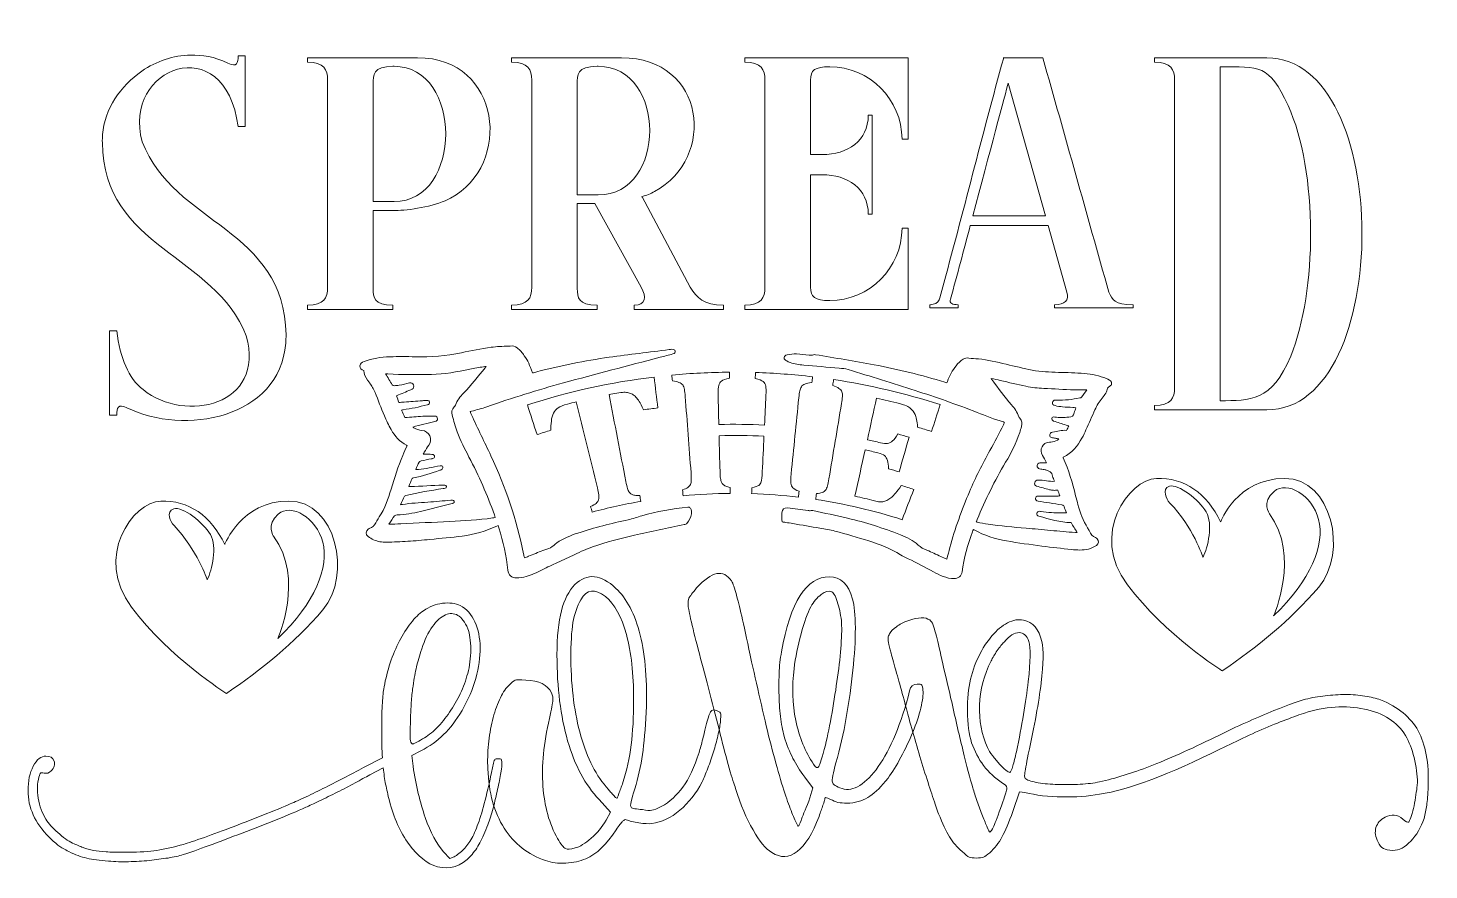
# Model space of a CAD drawing. Header units: inches. Extents: x 74 to 1006, y -812 to -252.
import ezdxf

# ---------------------------------------------------------------- set-up
doc = ezdxf.new("R2010")
doc.units = ezdxf.units.IN
doc.header["$MEASUREMENT"] = 0
doc.layers.add('Layer 1', color=7, linetype='Continuous')

# ---------------------------------------------------------------- blocks, each defined once
blk = doc.blocks.new('block 3')
at = {"layer": 'Layer 1', "lineweight": 0}
for points, knots in [([(245.93, -455.81), (245.94, -457.59), (245.9, -459.4), (245.8, -461.24), (241.6, -511.68), (178.06, -522.82), (140.15, -504.3), (134.03, -501.31), (133.4, -504.28), (133.4, -509.19), (133.4, -509.19), (128.63, -509.19), (128.63, -509.19), (128.63, -509.19), (128.63, -453.16), (128.63, -453.16), (128.63, -453.16), (133.4, -453.16), (133.4, -453.16), (135.41, -471.35), (141.3, -484.6), (150.84, -492.2), (179.16, -514.81), (232.27, -502.73), (219.44, -456.44), (198.63, -402.51), (124.45, -397.95), (123.76, -328), (123.76, -328), (123.76, -327.98), (123.76, -327.98), (123.74, -326.2), (123.78, -324.39), (123.89, -322.55), (125.29, -305.74), (135.8, -290.21), (150.06, -280.42), (159.7, -273.8), (171.05, -269.81), (182.47, -269.81), (189.97, -269.81), (198.2, -270.6), (207.3, -275.05), (213.42, -278.05), (214.06, -275.07), (214.06, -270.16), (214.06, -270.16), (218.83, -270.16), (218.83, -270.16), (218.83, -270.16), (218.83, -317.3), (218.83, -317.3), (218.83, -317.3), (214.06, -317.3), (214.06, -317.3), (205.46, -251.75), (136.51, -277.83), (150.25, -327.36), (171.52, -382.49), (245.23, -385.13), (245.93, -455.8), (245.93, -455.8), (245.93, -455.81), (245.93, -455.81)], [0, 0, 0, 0, 1, 1, 1, 2, 2, 2, 3, 3, 3, 4, 4, 4, 5, 5, 5, 6, 6, 6, 7, 7, 7, 8, 8, 8, 9, 9, 9, 10, 10, 10, 11, 11, 11, 12, 12, 12, 13, 13, 13, 14, 14, 14, 15, 15, 15, 16, 16, 16, 17, 17, 17, 18, 18, 18, 19, 19, 19, 20, 20, 20, 21, 21, 21, 21]), ([(273.57, -424.06), (273.57, -355.96), (273.57, -354.54), (273.58, -286.44), (273.58, -279.11), (271.31, -274.54), (260.14, -274.54), (260.14, -274.54), (260.14, -271.53), (260.14, -271.53), (260.14, -271.53), (333.31, -271.53), (333.31, -271.53), (389.34, -271.53), (396.65, -342.84), (355.25, -364.95), (346.76, -369.49), (330.07, -372.97), (320.46, -372.97), (320.46, -372.97), (303.91, -372.97), (303.91, -372.97), (303.91, -372.97), (303.91, -412.48), (303.91, -412.48), (303.91, -412.48), (303.91, -424.94), (303.91, -424.94), (303.92, -430.91), (304.35, -435.96), (317.06, -435.96), (317.06, -435.96), (317.06, -438.97), (317.06, -438.97), (317.06, -438.97), (260.14, -438.97), (260.14, -438.97), (260.14, -438.97), (260.14, -435.96), (260.14, -435.96), (271.31, -435.96), (273.57, -431.38), (273.57, -424.06)], [0, 0, 0, 0, 1, 1, 1, 2, 2, 2, 3, 3, 3, 4, 4, 4, 5, 5, 5, 6, 6, 6, 7, 7, 7, 8, 8, 8, 9, 9, 9, 10, 10, 10, 11, 11, 11, 12, 12, 12, 13, 13, 13, 14, 14, 14, 14]), ([(317.8, -367.19), (363.55, -367.19), (363.55, -277.2), (317.8, -277.2), (317.8, -277.2), (317.06, -277.2), (317.06, -277.2), (303.73, -277.2), (303.91, -282.75), (303.91, -289.1), (303.91, -289.1), (303.91, -367.19), (303.91, -367.19), (303.91, -367.19), (317.8, -367.19), (317.8, -367.19)], [0, 0, 0, 0, 1, 1, 1, 2, 2, 2, 3, 3, 3, 4, 4, 4, 5, 5, 5, 5]), ([(409.32, -424.06), (409.32, -424.06), (409.32, -286.44), (409.32, -286.44), (409.32, -279.11), (407.05, -274.54), (395.88, -274.54), (395.88, -274.54), (395.88, -271.53), (395.88, -271.53), (395.88, -271.53), (469.06, -271.53), (469.06, -271.53), (525.08, -271.53), (532.39, -338.4), (491, -360.51), (488.62, -361.78), (485.6, -362.97), (482.27, -364.02), (482.27, -364.02), (482.74, -364.02), (482.74, -364.02), (482.74, -364.02), (514.77, -424.06), (514.77, -424.06), (519.34, -431.16), (523.48, -435.96), (536.81, -435.96), (536.81, -435.96), (536.81, -438.97), (536.81, -438.97), (536.81, -438.97), (477.57, -438.97), (477.57, -438.97), (477.57, -438.97), (477.57, -435.96), (477.57, -435.96), (485.09, -435.96), (486.01, -430.79), (482.12, -424.06), (482.12, -424.06), (451.43, -368.53), (451.43, -368.53), (451.43, -368.53), (439.65, -368.53), (439.65, -368.53), (439.65, -368.53), (439.65, -412.48), (439.65, -412.48), (439.65, -412.48), (439.65, -424.94), (439.65, -424.94), (439.66, -430.91), (440.09, -435.96), (452.8, -435.96), (452.8, -435.96), (452.8, -438.97), (452.8, -438.97), (452.8, -438.97), (395.88, -438.97), (395.88, -438.97), (395.88, -438.97), (395.88, -435.96), (395.88, -435.96), (407.05, -435.96), (409.32, -431.38), (409.32, -424.06)], [0, 0, 0, 0, 1, 1, 1, 2, 2, 2, 3, 3, 3, 4, 4, 4, 5, 5, 5, 6, 6, 6, 7, 7, 7, 8, 8, 8, 9, 9, 9, 10, 10, 10, 11, 11, 11, 12, 12, 12, 13, 13, 13, 14, 14, 14, 15, 15, 15, 16, 16, 16, 17, 17, 17, 18, 18, 18, 19, 19, 19, 20, 20, 20, 21, 21, 21, 22, 22, 22, 22]), ([(453.54, -362.75), (499.29, -362.75), (499.29, -277.2), (453.54, -277.2), (453.54, -277.2), (452.8, -277.2), (452.8, -277.2), (439.47, -277.2), (439.65, -282.75), (439.65, -289.1), (439.65, -289.1), (439.65, -362.75), (439.65, -362.75), (439.65, -362.75), (453.54, -362.75), (453.54, -362.75)], [0, 0, 0, 0, 1, 1, 1, 2, 2, 2, 3, 3, 3, 4, 4, 4, 5, 5, 5, 5]), ([(659.81, -271.53), (659.81, -271.53), (659.81, -325.71), (659.81, -325.71), (659.81, -325.71), (655.64, -325.71), (655.64, -325.71), (655.64, -325.71), (655.64, -325.59), (655.64, -325.59), (655.64, -299.17), (634.02, -277.54), (607.6, -277.54), (597.54, -277.54), (594.79, -279.61), (594.79, -286.44), (594.79, -286.44), (594.79, -335.92), (594.79, -335.92), (594.79, -335.92), (602.62, -335.92), (602.62, -335.92), (619.42, -335.92), (633.18, -326.61), (633.18, -309.8), (633.18, -309.8), (633.18, -309.73), (633.18, -309.73), (633.18, -309.73), (635.83, -309.73), (635.83, -309.73), (635.83, -309.73), (635.83, -375.48), (635.83, -375.48), (635.83, -375.48), (633.18, -375.48), (633.18, -375.48), (633.18, -375.48), (633.18, -375.41), (633.18, -375.41), (633.18, -358.6), (619.42, -349.29), (602.62, -349.29), (602.62, -349.29), (594.79, -349.29), (594.79, -349.29), (594.79, -349.29), (594.79, -424.06), (594.79, -424.06), (594.79, -430.49), (597.54, -432.95), (607.6, -432.95), (634.02, -432.95), (655.64, -411.33), (655.64, -384.9), (655.64, -384.9), (655.64, -384.79), (655.64, -384.79), (655.64, -384.79), (659.81, -384.79), (659.81, -384.79), (659.81, -384.79), (659.81, -438.96), (659.81, -438.96), (659.81, -438.96), (551.02, -438.96), (551.02, -438.96), (551.02, -438.96), (551.02, -435.95), (551.02, -435.95), (562.19, -435.95), (564.46, -431.38), (564.46, -424.05), (564.46, -424.05), (564.46, -286.43), (564.46, -286.43), (564.46, -279.11), (562.19, -274.53), (551.02, -274.53), (551.02, -274.53), (551.02, -271.53), (551.02, -271.53), (551.02, -271.53), (659.81, -271.53), (659.81, -271.53)], [0, 0, 0, 0, 1, 1, 1, 2, 2, 2, 3, 3, 3, 4, 4, 4, 5, 5, 5, 6, 6, 6, 7, 7, 7, 8, 8, 8, 9, 9, 9, 10, 10, 10, 11, 11, 11, 12, 12, 12, 13, 13, 13, 14, 14, 14, 15, 15, 15, 16, 16, 16, 17, 17, 17, 18, 18, 18, 19, 19, 19, 20, 20, 20, 21, 21, 21, 22, 22, 22, 23, 23, 23, 24, 24, 24, 25, 25, 25, 26, 26, 26, 27, 27, 27, 28, 28, 28, 28]), ([(765.34, -427.27), (765.34, -427.27), (752.89, -383.07), (752.89, -383.07), (752.89, -383.07), (701.05, -383.07), (701.05, -383.07), (696.71, -399.42), (692.41, -415.7), (687.85, -432), (686.9, -434.86), (689.27, -435.72), (692.96, -435.72), (692.96, -435.72), (692.96, -437.86), (692.96, -437.86), (692.96, -437.86), (674.05, -437.86), (674.05, -437.86), (674.05, -437.86), (674.05, -435.72), (674.05, -435.72), (674.05, -435.72), (674.32, -435.72), (674.32, -435.72), (674.32, -435.72), (674.52, -435.71), (674.52, -435.71), (674.52, -435.71), (674.53, -435.71), (674.53, -435.71), (677.18, -435.6), (679.56, -434.46), (680.3, -432.55), (680.3, -432.55), (680.69, -431.14), (680.69, -431.14), (680.69, -431.14), (680.69, -431.12), (680.69, -431.12), (680.69, -431.12), (680.7, -431.08), (680.7, -431.08), (680.7, -431.08), (680.71, -431.08), (680.71, -431.08), (695.06, -379.68), (707.63, -327.96), (721.87, -276.55), (721.87, -276.55), (723.26, -271.51), (723.26, -271.51), (718.52, -271.5), (744.96, -271.52), (749.3, -271.52), (763.92, -323.44), (778.55, -375.35), (793.17, -427.27), (795.3, -432.51), (797.09, -435.72), (809.32, -435.72), (809.32, -435.72), (809.32, -437.86), (809.32, -437.86), (809.32, -437.86), (757.09, -437.86), (757.09, -437.86), (757.09, -437.86), (757.09, -435.72), (757.09, -435.72), (763.99, -435.72), (766.73, -432.96), (765.34, -427.27)], [0, 0, 0, 0, 1, 1, 1, 2, 2, 2, 3, 3, 3, 4, 4, 4, 5, 5, 5, 6, 6, 6, 7, 7, 7, 8, 8, 8, 9, 9, 9, 10, 10, 10, 11, 11, 11, 12, 12, 12, 13, 13, 13, 14, 14, 14, 15, 15, 15, 16, 16, 16, 17, 17, 17, 18, 18, 18, 19, 19, 19, 20, 20, 20, 21, 21, 21, 22, 22, 22, 23, 23, 23, 24, 24, 24, 24]), ([(961.55, -387.64), (961.78, -446.49), (940.69, -505.65), (898.28, -505.65), (898.28, -505.65), (823.47, -505.65), (823.47, -505.65), (823.47, -505.65), (823.47, -502.64), (823.47, -502.64), (834.64, -502.64), (836.91, -498.07), (836.91, -490.74), (836.91, -490.74), (836.91, -286.44), (836.91, -286.44), (836.91, -279.11), (834.64, -274.54), (823.47, -274.54), (823.47, -274.54), (823.47, -271.53), (823.47, -271.53), (823.47, -271.53), (898.28, -271.53), (898.28, -271.53), (940.23, -271.53), (961.32, -329.43), (961.55, -387.64)], [0, 0, 0, 0, 1, 1, 1, 2, 2, 2, 3, 3, 3, 4, 4, 4, 5, 5, 5, 6, 6, 6, 7, 7, 7, 8, 8, 8, 9, 9, 9, 9]), ([(927.39, -387.64), (927.3, -356.25), (922.29, -324.95), (912.4, -303.26), (899.82, -275.72), (893.19, -277.54), (867.24, -277.54), (867.24, -277.54), (867.24, -499.56), (867.24, -499.56), (886.97, -499.56), (901.8, -500.07), (914.14, -469.83), (923.06, -447.95), (927.48, -417.75), (927.39, -387.64)], [0, 0, 0, 0, 1, 1, 1, 2, 2, 2, 3, 3, 3, 4, 4, 4, 5, 5, 5, 5]), ([(751.06, -376.59), (751.06, -376.59), (726.25, -288.49), (726.25, -288.49), (724.56, -294.47), (713.37, -336.64), (702.77, -376.59), (702.77, -376.59), (751.06, -376.59), (751.06, -376.59)], [0, 0, 0, 0, 1, 1, 1, 2, 2, 2, 3, 3, 3, 3])]:
    blk.add_open_spline(points, degree=3, knots=knots, dxfattribs=at)
blk = doc.blocks.new('block 5')
at = {"layer": 'Layer 1', "lineweight": 0}
blk.add_open_spline([(449.52, -573.64), (449.18, -572.38), (448.84, -571.13), (448.51, -569.88), (450.08, -569.17), (451.3, -568.48), (452.15, -567.79), (453.01, -567.1), (453.57, -566.3), (453.85, -565.38), (454.12, -564.46), (454.17, -563.36), (453.98, -562.09), (453.79, -560.82), (453.47, -559.27), (453.02, -557.43), (448.31, -538.39), (443.6, -519.34), (438.89, -500.3), (437, -500.77), (435.1, -501.25), (433.21, -501.75), (430.41, -502.48), (428.33, -503.33), (427, -504.28), (425.66, -505.22), (424.61, -506.42), (423.85, -507.87), (423.09, -509.31), (422.6, -511.11), (422.39, -513.24), (422.18, -515.37), (422.09, -517.36), (422.1, -519.21), (419.03, -520.13), (415.96, -521.09), (412.9, -522.08), (410.76, -515.51), (408.63, -508.95), (406.5, -502.38), (434.06, -493.42), (462.28, -487.22), (490.76, -483.79), (491.59, -490.64), (492.41, -497.5), (493.24, -504.36), (490.08, -504.74), (486.92, -505.16), (483.77, -505.61), (482.52, -503.09), (481.53, -501.24), (480.83, -500.07), (480.13, -498.9), (479.4, -497.93), (478.63, -497.15), (477.87, -496.37), (477.08, -495.75), (476.28, -495.28), (475.48, -494.8), (474.65, -494.46), (473.79, -494.24), (472.93, -494.02), (471.88, -493.92), (470.64, -493.96), (469.4, -493.99), (467.81, -494.17), (465.87, -494.52), (464.17, -494.83), (462.47, -495.15), (460.77, -495.48), (464.5, -514.74), (468.23, -534), (471.96, -553.26), (472.35, -555.31), (472.71, -556.85), (473.04, -557.89), (473.37, -558.93), (473.75, -559.75), (474.2, -560.34), (474.65, -560.94), (475.14, -561.4), (475.67, -561.72), (476.21, -562.04), (476.92, -562.29), (477.79, -562.47), (478.67, -562.65), (479.82, -562.71), (481.25, -562.66), (481.47, -563.94), (481.69, -565.22), (481.91, -566.5), (471.04, -568.38), (460.23, -570.76), (449.52, -573.64)], degree=3, knots=[0, 0, 0, 0, 1, 1, 1, 2, 2, 2, 3, 3, 3, 4, 4, 4, 5, 5, 5, 6, 6, 6, 7, 7, 7, 8, 8, 8, 9, 9, 9, 10, 10, 10, 11, 11, 11, 12, 12, 12, 13, 13, 13, 14, 14, 14, 15, 15, 15, 16, 16, 16, 17, 17, 17, 18, 18, 18, 19, 19, 19, 20, 20, 20, 21, 21, 21, 22, 22, 22, 23, 23, 23, 24, 24, 24, 25, 25, 25, 26, 26, 26, 27, 27, 27, 28, 28, 28, 29, 29, 29, 30, 30, 30, 31, 31, 31, 31], dxfattribs=at)
blk = doc.blocks.new('block 6')
at = {"layer": 'Layer 1', "lineweight": 0}
blk.add_open_spline([(581.92, -548.23), (581.62, -551.24), (581.54, -553.32), (581.69, -554.46), (581.84, -555.61), (582.28, -556.59), (583.01, -557.42), (583.74, -558.25), (585.14, -559.03), (587.2, -559.79), (587.05, -561.08), (586.9, -562.37), (586.75, -563.66), (576.4, -562.44), (566.02, -561.67), (555.62, -561.34), (555.66, -560.04), (555.7, -558.74), (555.74, -557.45), (558.1, -556.93), (559.64, -556.41), (560.35, -555.85), (561.06, -555.29), (561.59, -554.47), (561.92, -553.41), (562.26, -552.34), (562.51, -550.14), (562.68, -546.8), (563.06, -538.92), (563.45, -531.03), (563.83, -523.15), (553.89, -522.67), (543.93, -522.55), (533.97, -522.8), (534.17, -530.69), (534.37, -538.57), (534.57, -546.46), (534.6, -547.84), (534.68, -549.12), (534.79, -550.29), (534.9, -551.47), (535.09, -552.43), (535.35, -553.17), (535.61, -553.92), (535.98, -554.54), (536.46, -555.04), (536.93, -555.54), (537.58, -555.97), (538.39, -556.33), (539.2, -556.69), (540.2, -557.01), (541.37, -557.27), (541.38, -558.57), (541.39, -559.87), (541.4, -561.17), (530.94, -561.25), (520.48, -561.77), (510.05, -562.75), (509.93, -561.46), (509.81, -560.17), (509.69, -558.87), (511.14, -558.34), (512.28, -557.82), (513.11, -557.29), (513.93, -556.77), (514.53, -556.09), (514.89, -555.25), (515.25, -554.42), (515.45, -553.37), (515.48, -552.13), (515.51, -550.88), (515.45, -549.32), (515.31, -547.44), (514.02, -530.52), (512.73, -513.61), (511.45, -496.7), (511.31, -494.85), (511.13, -493.31), (510.91, -492.06), (510.7, -490.82), (510.31, -489.82), (509.75, -489.07), (509.18, -488.33), (508.37, -487.75), (507.29, -487.35), (506.22, -486.95), (504.75, -486.62), (502.89, -486.41), (502.77, -485.11), (502.65, -483.82), (502.53, -482.53), (515.26, -481.33), (528.02, -480.69), (540.8, -480.59), (540.81, -481.89), (540.81, -483.19), (540.82, -484.49), (538.27, -485.1), (536.54, -485.78), (535.62, -486.51), (534.69, -487.23), (534.06, -488.18), (533.7, -489.35), (533.35, -490.52), (533.21, -492.62), (533.29, -495.65), (533.46, -502.22), (533.62, -508.79), (533.79, -515.36), (543.92, -515.11), (554.07, -515.23), (564.2, -515.72), (564.52, -509.16), (564.84, -502.59), (565.16, -496.03), (565.31, -493.04), (565.26, -490.96), (565, -489.79), (564.75, -488.61), (564.17, -487.64), (563.27, -486.87), (562.36, -486.1), (560.62, -485.37), (558.04, -484.7), (558.08, -483.4), (558.12, -482.1), (558.16, -480.8), (570.85, -481.2), (583.53, -482.15), (596.17, -483.63), (596.01, -484.92), (595.86, -486.21), (595.71, -487.5), (593.54, -487.72), (591.96, -488.05), (590.94, -488.48), (589.93, -488.91), (589.18, -489.51), (588.69, -490.29), (588.2, -491.07), (587.85, -491.97), (587.62, -492.97), (587.4, -493.98), (587.19, -495.54), (586.98, -497.65), (585.29, -514.51), (583.6, -531.37), (581.92, -548.23)], degree=3, knots=[0, 0, 0, 0, 1, 1, 1, 2, 2, 2, 3, 3, 3, 4, 4, 4, 5, 5, 5, 6, 6, 6, 7, 7, 7, 8, 8, 8, 9, 9, 9, 10, 10, 10, 11, 11, 11, 12, 12, 12, 13, 13, 13, 14, 14, 14, 15, 15, 15, 16, 16, 16, 17, 17, 17, 18, 18, 18, 19, 19, 19, 20, 20, 20, 21, 21, 21, 22, 22, 22, 23, 23, 23, 24, 24, 24, 25, 25, 25, 26, 26, 26, 27, 27, 27, 28, 28, 28, 29, 29, 29, 30, 30, 30, 31, 31, 31, 32, 32, 32, 33, 33, 33, 34, 34, 34, 35, 35, 35, 36, 36, 36, 37, 37, 37, 38, 38, 38, 39, 39, 39, 40, 40, 40, 41, 41, 41, 42, 42, 42, 43, 43, 43, 44, 44, 44, 45, 45, 45, 46, 46, 46, 47, 47, 47, 48, 48, 48, 49, 49, 49, 49], dxfattribs=at)
blk = doc.blocks.new('block 7')
at = {"layer": 'Layer 1', "lineweight": 0}
blk.add_open_spline([(681.03, -502.15), (679.11, -508.1), (677.18, -514.06), (675.26, -520.01), (672.19, -519.02), (669.1, -518.06), (666.01, -517.14), (665.59, -513.11), (665.01, -510.31), (664.32, -508.74), (663.62, -507.17), (662.64, -505.8), (661.36, -504.65), (660.08, -503.5), (657.64, -502.42), (654.04, -501.49), (648.94, -500.17), (643.83, -498.94), (638.71, -497.81), (636.67, -507.03), (634.63, -516.26), (632.59, -525.48), (635.5, -526.12), (638.39, -526.79), (641.29, -527.5), (643.21, -527.97), (644.78, -528.11), (646, -527.92), (647.22, -527.72), (648.33, -527.17), (649.35, -526.26), (650.37, -525.34), (651.52, -523.82), (652.81, -521.68), (655.33, -522.36), (657.84, -523.06), (660.34, -523.78), (658.13, -531.46), (655.91, -539.13), (653.69, -546.81), (651.33, -546.12), (648.96, -545.46), (646.59, -544.82), (646.59, -542.46), (646.38, -540.6), (645.96, -539.25), (645.55, -537.9), (644.89, -536.85), (644.01, -536.09), (643.13, -535.34), (641.68, -534.71), (639.65, -534.21), (636.81, -533.52), (633.96, -532.86), (631.1, -532.22), (628.83, -542.48), (626.57, -552.74), (624.3, -563), (628.63, -563.96), (632.94, -564.99), (637.24, -566.11), (638.63, -566.46), (639.82, -566.69), (640.81, -566.78), (641.81, -566.86), (642.74, -566.8), (643.61, -566.59), (644.47, -566.38), (645.36, -566.01), (646.26, -565.49), (647.16, -564.97), (648, -564.37), (648.77, -563.7), (649.55, -563.02), (650.44, -562.09), (651.45, -560.91), (652.45, -559.73), (653.67, -558.06), (655.12, -555.9), (657.92, -556.74), (660.71, -557.61), (663.49, -558.52), (660.89, -565.22), (658.3, -571.94), (655.74, -578.66), (636.87, -572.59), (617.63, -568.1), (598.21, -565.19), (598.4, -563.91), (598.59, -562.62), (598.78, -561.34), (600.32, -561.17), (601.55, -560.94), (602.49, -560.63), (603.42, -560.32), (604.16, -559.8), (604.71, -559.08), (605.27, -558.35), (605.71, -557.38), (606.04, -556.18), (606.36, -554.98), (606.68, -553.45), (607, -551.59), (609.81, -534.86), (612.62, -518.13), (615.43, -501.4), (615.73, -499.58), (615.93, -498.04), (616.02, -496.77), (616.11, -495.51), (615.97, -494.45), (615.6, -493.59), (615.24, -492.74), (614.58, -491.98), (613.63, -491.33), (612.68, -490.68), (611.33, -490.02), (609.58, -489.36), (609.77, -488.07), (609.96, -486.79), (610.15, -485.5), (634.08, -489.09), (657.79, -494.64), (681.03, -502.15)], degree=3, knots=[0, 0, 0, 0, 1, 1, 1, 2, 2, 2, 3, 3, 3, 4, 4, 4, 5, 5, 5, 6, 6, 6, 7, 7, 7, 8, 8, 8, 9, 9, 9, 10, 10, 10, 11, 11, 11, 12, 12, 12, 13, 13, 13, 14, 14, 14, 15, 15, 15, 16, 16, 16, 17, 17, 17, 18, 18, 18, 19, 19, 19, 20, 20, 20, 21, 21, 21, 22, 22, 22, 23, 23, 23, 24, 24, 24, 25, 25, 25, 26, 26, 26, 27, 27, 27, 28, 28, 28, 29, 29, 29, 30, 30, 30, 31, 31, 31, 32, 32, 32, 33, 33, 33, 34, 34, 34, 35, 35, 35, 36, 36, 36, 37, 37, 37, 38, 38, 38, 39, 39, 39, 40, 40, 40, 41, 41, 41, 41], dxfattribs=at)
blk = doc.blocks.new('block 4')
at = {"layer": 'Layer 1'}
for name in ['block 5', 'block 6', 'block 7']:
    blk.add_blockref(name, (0, 0), dxfattribs=at)
blk = doc.blocks.new('block 8')
at = {"layer": 'Layer 1', "lineweight": 0}
for points, knots in [([(532.73, -705.83), (534.12, -706.4), (534.89, -707.02), (535.03, -707.71), (535.17, -708.42), (535.1, -710.3), (534.82, -713.36), (534.54, -715.87), (533.99, -718.86), (533.15, -722.35), (532.31, -725.83), (531.34, -729.39), (530.23, -733), (529.11, -736.63), (527.85, -740.26), (526.46, -743.87), (525.07, -747.5), (523.81, -750.56), (522.7, -753.07), (518.8, -760.59), (513.85, -766.86), (507.86, -771.88), (501.87, -776.9), (495.67, -779.82), (489.26, -780.66), (487.03, -780.94), (484.17, -780.8), (480.69, -780.24), (477.2, -779.68), (474.35, -778.99), (472.12, -778.15), (471.56, -777.88), (470.8, -778.22), (469.82, -779.2), (468.84, -780.18), (467.38, -782.06), (465.43, -784.84), (459.3, -794.6), (452.61, -801), (445.37, -804.07), (441.46, -805.74), (437.01, -806.72), (431.99, -806.99), (426.98, -807.27), (422.52, -806.72), (418.62, -805.32), (406.91, -801.42), (397.72, -794.24), (391.03, -783.79), (384.34, -773.34), (380.72, -760.18), (380.16, -744.29), (379.88, -739), (380.02, -733.57), (380.57, -727.99), (381.13, -722.42), (382.03, -717.12), (383.26, -712.11), (384.5, -707.09), (386.02, -702.56), (387.82, -698.52), (389.62, -694.48), (391.62, -691.35), (393.83, -689.11), (396.04, -686.89), (397.55, -685.63), (398.38, -685.35), (399.21, -685.08), (401.56, -685.08), (405.43, -685.35), (414.26, -685.63), (419.92, -688.42), (422.41, -693.71), (423.23, -695.66), (423.58, -697.41), (423.44, -698.94), (423.31, -700.47), (422.55, -704.44), (421.17, -710.85), (417.3, -727.3), (415.85, -742.27), (416.82, -755.79), (417.79, -769.31), (421.03, -780.94), (426.56, -790.69), (428.79, -794.6), (430.53, -796.82), (431.78, -797.38), (433.04, -797.94), (435.19, -797.8), (438.26, -796.96), (441.33, -796.13), (444.88, -793.97), (448.92, -790.48), (452.96, -787), (456.24, -783.03), (458.75, -778.57), (458.75, -778.57), (461.67, -773.14), (461.67, -773.14), (461.67, -773.14), (454.15, -764.78), (454.15, -764.78), (444.95, -755.02), (437.98, -741.99), (433.25, -725.69), (428.5, -709.39), (426.14, -690.37), (426.14, -668.63), (426.14, -656.37), (427.12, -646.55), (429.09, -639.16), (431.05, -631.78), (434, -625.99), (437.93, -621.81), (446.34, -614.02), (455.47, -614.85), (465.29, -624.32), (472.59, -631.01), (477.99, -641.4), (481.49, -655.46), (485, -669.54), (486.33, -686.61), (485.5, -706.67), (484.94, -717.82), (484.1, -727.23), (482.99, -734.89), (481.87, -742.55), (480.2, -750.14), (477.97, -757.67), (475.46, -764.92), (474.63, -768.96), (475.46, -769.79), (475.74, -770.35), (476.58, -770.7), (477.97, -770.84), (479.37, -770.98), (481.04, -771.19), (482.99, -771.46), (485.77, -772.02), (487.86, -772.16), (489.26, -771.88), (490.65, -771.61), (492.74, -770.77), (495.53, -769.37), (501.1, -766.31), (505.91, -761.99), (509.95, -756.41), (513.99, -750.84), (517.54, -743.18), (520.61, -733.42), (521.45, -730.92), (522.28, -727.92), (523.12, -724.44), (523.95, -720.95), (524.65, -718.1), (525.21, -715.87), (526.32, -711.13), (527.36, -708), (528.34, -706.46), (529.32, -704.93), (530.78, -704.72), (532.73, -705.83)], [0, 0, 0, 0, 1, 1, 1, 2, 2, 2, 3, 3, 3, 4, 4, 4, 5, 5, 5, 6, 6, 6, 7, 7, 7, 8, 8, 8, 9, 9, 9, 10, 10, 10, 11, 11, 11, 12, 12, 12, 13, 13, 13, 14, 14, 14, 15, 15, 15, 16, 16, 16, 17, 17, 17, 18, 18, 18, 19, 19, 19, 20, 20, 20, 21, 21, 21, 22, 22, 22, 23, 23, 23, 24, 24, 24, 25, 25, 25, 26, 26, 26, 27, 27, 27, 28, 28, 28, 29, 29, 29, 30, 30, 30, 31, 31, 31, 32, 32, 32, 33, 33, 33, 34, 34, 34, 35, 35, 35, 36, 36, 36, 37, 37, 37, 38, 38, 38, 39, 39, 39, 40, 40, 40, 41, 41, 41, 42, 42, 42, 43, 43, 43, 44, 44, 44, 45, 45, 45, 46, 46, 46, 47, 47, 47, 48, 48, 48, 49, 49, 49, 50, 50, 50, 51, 51, 51, 52, 52, 52, 53, 53, 53, 54, 54, 54, 54]), ([(665.81, -687.93), (667.35, -687.93), (668.35, -688.17), (668.82, -688.63), (669.28, -689.09), (669.51, -690.25), (669.51, -692.1), (669.82, -694.88), (669.35, -698.82), (668.12, -703.91), (666.89, -709.01), (665.11, -714.33), (662.8, -719.89), (660.48, -725.44), (657.85, -731), (654.92, -736.56), (651.99, -742.12), (649.14, -746.75), (646.36, -750.45), (642.03, -756.01), (638.02, -760.02), (634.32, -762.49), (630.61, -764.97), (626.13, -766.51), (620.89, -767.12), (618.41, -767.12), (616.26, -767.05), (614.4, -766.89), (612.55, -766.74), (610.85, -766.2), (609.31, -765.27), (606.83, -764.04), (605.37, -763.42), (604.91, -763.42), (604.45, -763.42), (604.22, -763.88), (604.22, -764.81), (604.22, -765.12), (603.82, -766.36), (603.06, -768.51), (602.28, -770.68), (601.44, -773.14), (600.51, -775.92), (596.18, -787.35), (591.32, -795.14), (585.92, -799.31), (580.52, -803.48), (574.88, -803.71), (569.02, -800), (565, -797.54), (560.84, -792.52), (556.52, -784.95), (552.19, -777.39), (548.33, -768.21), (544.94, -757.4), (544.01, -754.93), (542.62, -750.45), (540.77, -743.97), (538.92, -737.49), (536.91, -729.92), (534.75, -721.28), (532.59, -712.64), (530.27, -703.61), (527.81, -694.19), (525.34, -684.77), (523.02, -675.97), (520.86, -667.79), (518.7, -659.61), (516.92, -652.59), (515.53, -646.72), (514.15, -640.86), (513.45, -637.31), (513.45, -636.07), (513.15, -633.6), (513.3, -631.83), (513.91, -630.74), (514.54, -629.66), (516.23, -627.43), (519.01, -624.03), (529.2, -612.91), (536.91, -611.37), (542.16, -619.4), (542.78, -620.32), (543.32, -621.48), (543.78, -622.87), (544.25, -624.26), (544.94, -626.65), (545.87, -630.05), (546.79, -633.45), (548.02, -638.54), (549.57, -645.33), (551.11, -652.13), (553.12, -661.39), (555.59, -673.12), (557.75, -682.69), (559.91, -692.26), (562.07, -701.83), (564.23, -711.4), (566.39, -720.35), (568.56, -728.69), (570.72, -737.02), (572.8, -744.59), (574.81, -751.38), (576.81, -758.17), (578.59, -763.58), (580.14, -767.59), (581.68, -771.91), (583.07, -775.46), (584.3, -778.24), (585.53, -781.02), (586.31, -782.41), (586.62, -782.41), (586.92, -782.41), (587.54, -781.18), (588.47, -778.7), (589.4, -776.23), (591.09, -771.91), (593.56, -765.73), (593.56, -765.73), (596.34, -756.93), (596.34, -756.93), (596.34, -756.93), (592.17, -751.38), (592.17, -751.38), (588.77, -747.06), (586, -742.89), (583.84, -738.88), (581.68, -734.87), (579.67, -730.23), (577.82, -724.98), (576.89, -721.9), (576.04, -717.96), (575.27, -713.17), (574.5, -708.39), (574.03, -703.22), (573.88, -697.66), (573.72, -692.1), (573.72, -686.63), (573.88, -681.22), (574.03, -675.82), (574.58, -670.96), (575.51, -666.63), (581.36, -633.29), (592.01, -616.62), (607.46, -616.62), (614.87, -616.62), (619.96, -621.56), (622.74, -631.44), (623.97, -635.76), (624.59, -642.17), (624.59, -650.66), (624.59, -659.15), (624.05, -668.48), (622.97, -678.67), (621.89, -688.86), (620.43, -699.36), (618.57, -710.16), (616.72, -720.97), (614.4, -731), (611.62, -740.26), (609.77, -747.37), (609, -751.69), (609.31, -753.23), (609.61, -754.78), (611.78, -756.17), (615.79, -757.4), (619.5, -758.64), (623.44, -757.94), (627.6, -755.31), (631.77, -752.69), (635.86, -748.53), (639.87, -742.81), (643.88, -737.1), (647.67, -730), (651.22, -721.51), (654.76, -713.02), (657.93, -703.38), (660.71, -692.56), (661.33, -689.48), (663.03, -687.93), (665.81, -687.93)], [0, 0, 0, 0, 1, 1, 1, 2, 2, 2, 3, 3, 3, 4, 4, 4, 5, 5, 5, 6, 6, 6, 7, 7, 7, 8, 8, 8, 9, 9, 9, 10, 10, 10, 11, 11, 11, 12, 12, 12, 13, 13, 13, 14, 14, 14, 15, 15, 15, 16, 16, 16, 17, 17, 17, 18, 18, 18, 19, 19, 19, 20, 20, 20, 21, 21, 21, 22, 22, 22, 23, 23, 23, 24, 24, 24, 25, 25, 25, 26, 26, 26, 27, 27, 27, 28, 28, 28, 29, 29, 29, 30, 30, 30, 31, 31, 31, 32, 32, 32, 33, 33, 33, 34, 34, 34, 35, 35, 35, 36, 36, 36, 37, 37, 37, 38, 38, 38, 39, 39, 39, 40, 40, 40, 41, 41, 41, 42, 42, 42, 43, 43, 43, 44, 44, 44, 45, 45, 45, 46, 46, 46, 47, 47, 47, 48, 48, 48, 49, 49, 49, 50, 50, 50, 51, 51, 51, 52, 52, 52, 53, 53, 53, 54, 54, 54, 55, 55, 55, 56, 56, 56, 57, 57, 57, 58, 58, 58, 59, 59, 59, 60, 60, 60, 60]), ([(470.03, -753.49), (472.54, -745.41), (474.35, -737.05), (475.46, -728.41), (476.58, -719.77), (477.14, -709.74), (477.14, -698.31), (477.14, -681.32), (475.53, -666.89), (472.33, -655.05), (469.12, -643.2), (464.45, -634.77), (458.33, -629.76), (451.36, -624.18), (445.92, -624.88), (442.03, -631.85), (439.52, -636.31), (437.77, -641.4), (436.8, -647.1), (435.82, -652.82), (435.34, -660.97), (435.34, -671.56), (435.61, -690.79), (437.85, -707.79), (442.03, -722.55), (446.21, -737.33), (452.33, -749.17), (460.42, -758.09), (460.97, -758.92), (461.6, -759.69), (462.3, -760.38), (462.99, -761.08), (463.62, -761.71), (464.18, -762.27), (464.74, -763.1), (465.29, -763.66), (465.85, -763.94), (466.13, -763.94), (466.62, -762.89), (467.31, -760.8), (468.01, -758.71), (468.92, -756.28), (470.03, -753.49)], [0, 0, 0, 0, 1, 1, 1, 2, 2, 2, 3, 3, 3, 4, 4, 4, 5, 5, 5, 6, 6, 6, 7, 7, 7, 8, 8, 8, 9, 9, 9, 10, 10, 10, 11, 11, 11, 12, 12, 12, 13, 13, 13, 14, 14, 14, 14]), ([(604.68, -728.69), (606.22, -722.2), (607.69, -714.95), (609.08, -706.92), (610.47, -698.9), (611.7, -691.02), (612.78, -683.3), (613.86, -675.59), (614.63, -668.41), (615.1, -661.77), (615.56, -655.14), (615.63, -649.81), (615.33, -645.79), (614.71, -641.16), (613.78, -636.92), (612.55, -633.06), (611.31, -629.2), (609.92, -626.97), (608.38, -626.34), (606.83, -625.73), (604.68, -626.42), (601.9, -628.43), (599.12, -630.44), (596.81, -633.14), (594.95, -636.53), (592.79, -640.55), (590.63, -646.57), (588.47, -654.59), (586.31, -662.62), (584.77, -670.34), (583.84, -677.75), (582.29, -689.48), (582.68, -700.98), (585, -712.25), (587.31, -723.52), (591.25, -733.17), (596.81, -741.19), (598.35, -743.67), (599.51, -744.2), (600.28, -742.81), (601.05, -741.42), (602.52, -736.72), (604.68, -728.69)], [0, 0, 0, 0, 1, 1, 1, 2, 2, 2, 3, 3, 3, 4, 4, 4, 5, 5, 5, 6, 6, 6, 7, 7, 7, 8, 8, 8, 9, 9, 9, 10, 10, 10, 11, 11, 11, 12, 12, 12, 13, 13, 13, 14, 14, 14, 14]), ([(386.83, -737.57), (388, -737.57), (388.73, -737.72), (389.02, -738.01), (389.31, -738.3), (389.45, -739.03), (389.45, -740.19), (389.64, -741.35), (389.45, -743.59), (388.87, -746.88), (388.29, -750.18), (387.56, -753.87), (386.69, -757.94), (385.82, -762.01), (384.8, -766.19), (383.63, -770.45), (382.47, -774.72), (381.31, -778.41), (380.14, -781.51), (378.4, -786.16), (376.65, -790.14), (374.9, -793.44), (373.16, -796.74), (371.12, -799.65), (368.79, -802.17), (362.39, -809.15), (355.02, -811.58), (346.68, -809.44), (339.89, -807.51), (333.59, -802.56), (327.77, -794.6), (321.95, -786.65), (317.58, -776.95), (314.67, -765.51), (313.7, -761.63), (312.88, -757.99), (312.2, -754.59), (311.52, -751.2), (310.99, -747.57), (310.6, -743.68), (310.6, -743.68), (301.58, -748.34), (301.58, -748.34), (298.86, -749.89), (295.62, -751.68), (291.83, -753.72), (288.05, -755.76), (284.12, -757.8), (280.05, -759.83), (275.98, -761.87), (272.05, -763.81), (268.26, -765.65), (264.48, -767.5), (261.43, -768.9), (259.1, -769.87), (253.47, -772.39), (246.92, -775.16), (239.46, -778.16), (231.99, -781.17), (224.42, -784.13), (216.76, -787.04), (209.1, -789.95), (201.78, -792.71), (194.79, -795.33), (187.81, -797.95), (182.09, -799.94), (177.63, -801.29), (174.72, -802.27), (171.32, -803.04), (167.44, -803.62), (163.56, -804.2), (159.39, -804.74), (154.93, -805.22), (150.47, -805.71), (145.91, -806), (141.26, -806.09), (136.6, -806.19), (132.14, -806.05), (127.87, -805.66), (124.77, -805.47), (122.1, -805.22), (119.87, -804.93), (117.64, -804.64), (115.51, -804.25), (113.47, -803.77), (111.43, -803.29), (109.49, -802.71), (107.65, -802.02), (105.8, -801.34), (103.72, -800.42), (101.39, -799.26), (98.67, -797.9), (96.49, -796.64), (94.85, -795.48), (93.2, -794.31), (91.01, -792.38), (88.3, -789.66), (78.99, -780.35), (74.33, -770.07), (74.33, -758.81), (74.33, -752.41), (75.5, -746.98), (77.83, -742.52), (80.15, -738.06), (82.96, -735.83), (86.26, -735.83), (88.98, -735.83), (90.77, -736.94), (91.65, -739.17), (92.52, -741.4), (91.89, -743.59), (89.75, -745.72), (88.39, -747.08), (86.84, -747.57), (85.1, -747.17), (83.74, -746.98), (82.92, -746.98), (82.63, -747.17), (82.34, -747.37), (81.99, -748.24), (81.61, -749.79), (80.44, -753.87), (80.3, -758.57), (81.17, -763.9), (82.04, -769.24), (83.74, -773.85), (86.26, -777.73), (88.01, -780.64), (90.63, -783.65), (94.12, -786.75), (97.61, -789.85), (100.91, -792.18), (104.01, -793.73), (106.53, -794.89), (108.86, -795.87), (110.99, -796.64), (113.13, -797.42), (115.41, -798.05), (117.83, -798.53), (120.26, -799.02), (123.07, -799.36), (126.27, -799.55), (129.47, -799.74), (133.4, -799.84), (138.05, -799.84), (146.01, -799.84), (152.65, -799.5), (157.99, -798.82), (163.32, -798.14), (169.19, -796.93), (175.59, -795.19), (177.92, -794.6), (181.85, -793.34), (187.37, -791.4), (192.9, -789.46), (199.16, -787.18), (206.14, -784.56), (213.12, -781.95), (220.3, -779.18), (227.67, -776.27), (235.04, -773.36), (241.74, -770.65), (247.75, -768.12), (250.46, -766.96), (253.81, -765.46), (257.79, -763.61), (261.76, -761.77), (265.98, -759.74), (270.45, -757.5), (274.91, -755.28), (279.47, -752.95), (284.12, -750.52), (288.78, -748.1), (293.24, -745.72), (297.51, -743.39), (297.51, -743.39), (310.02, -736.99), (310.02, -736.99), (309.82, -734.28), (309.73, -731.51), (309.73, -728.7), (309.73, -725.89), (309.73, -722.64), (309.73, -718.95), (309.73, -714.69), (309.73, -711.09), (309.73, -708.19), (309.73, -705.28), (309.82, -702.71), (310.02, -700.47), (310.21, -698.25), (310.35, -696.3), (310.45, -694.65), (310.55, -693.01), (310.79, -691.41), (311.18, -689.85), (312.15, -684.42), (313.51, -679.09), (315.26, -673.85), (317, -668.61), (319.04, -663.77), (321.37, -659.3), (323.69, -654.84), (326.21, -650.86), (328.93, -647.37), (331.65, -643.88), (334.46, -641.17), (337.37, -639.22), (341.25, -636.51), (345.47, -634.86), (350.03, -634.28), (354.58, -633.7), (358.51, -634.18), (361.81, -635.73), (366.08, -638.06), (369.33, -641.7), (371.56, -646.64), (373.79, -651.59), (374.95, -657.26), (375.05, -663.67), (375.15, -670.07), (374.18, -676.9), (372.14, -684.18), (370.1, -691.45), (367.05, -698.58), (362.98, -705.57), (359.09, -711.97), (355.02, -717.3), (350.75, -721.57), (346.48, -725.84), (341.44, -729.42), (335.62, -732.34), (335.62, -732.34), (329.51, -735.54), (329.51, -735.54), (329.51, -735.54), (330.39, -742.52), (330.39, -742.52), (332.32, -755.32), (335.04, -766.72), (338.53, -776.71), (342.02, -786.7), (346.1, -794.31), (350.75, -799.55), (350.75, -799.55), (354.83, -803.91), (354.83, -803.91), (354.83, -803.91), (357.74, -802.75), (357.74, -802.75), (358.71, -802.36), (359.77, -801.69), (360.94, -800.71), (362.1, -799.74), (363.17, -798.78), (364.14, -797.8), (366.08, -795.87), (367.87, -793.39), (369.52, -790.38), (371.17, -787.38), (372.77, -783.59), (374.32, -779.04), (375.87, -774.48), (377.42, -769.05), (378.98, -762.74), (380.53, -756.44), (382.18, -749.02), (383.92, -740.48), (384.31, -739.13), (384.65, -738.3), (384.94, -738.01), (385.23, -737.72), (385.86, -737.57), (386.83, -737.57)], [0, 0, 0, 0, 1, 1, 1, 2, 2, 2, 3, 3, 3, 4, 4, 4, 5, 5, 5, 6, 6, 6, 7, 7, 7, 8, 8, 8, 9, 9, 9, 10, 10, 10, 11, 11, 11, 12, 12, 12, 13, 13, 13, 14, 14, 14, 15, 15, 15, 16, 16, 16, 17, 17, 17, 18, 18, 18, 19, 19, 19, 20, 20, 20, 21, 21, 21, 22, 22, 22, 23, 23, 23, 24, 24, 24, 25, 25, 25, 26, 26, 26, 27, 27, 27, 28, 28, 28, 29, 29, 29, 30, 30, 30, 31, 31, 31, 32, 32, 32, 33, 33, 33, 34, 34, 34, 35, 35, 35, 36, 36, 36, 37, 37, 37, 38, 38, 38, 39, 39, 39, 40, 40, 40, 41, 41, 41, 42, 42, 42, 43, 43, 43, 44, 44, 44, 45, 45, 45, 46, 46, 46, 47, 47, 47, 48, 48, 48, 49, 49, 49, 50, 50, 50, 51, 51, 51, 52, 52, 52, 53, 53, 53, 54, 54, 54, 55, 55, 55, 56, 56, 56, 57, 57, 57, 58, 58, 58, 59, 59, 59, 60, 60, 60, 61, 61, 61, 62, 62, 62, 63, 63, 63, 64, 64, 64, 65, 65, 65, 66, 66, 66, 67, 67, 67, 68, 68, 68, 69, 69, 69, 70, 70, 70, 71, 71, 71, 72, 72, 72, 73, 73, 73, 74, 74, 74, 75, 75, 75, 76, 76, 76, 77, 77, 77, 78, 78, 78, 79, 79, 79, 80, 80, 80, 81, 81, 81, 82, 82, 82, 83, 83, 83, 84, 84, 84, 85, 85, 85, 86, 86, 86, 87, 87, 87, 88, 88, 88, 89, 89, 89, 90, 90, 90, 91, 91, 91, 91]), ([(328.64, -725.64), (329.03, -727.2), (329.56, -727.93), (330.24, -727.83), (330.92, -727.73), (333.1, -726.61), (336.79, -724.48), (339.89, -722.73), (342.99, -720.31), (346.1, -717.2), (349.2, -714.1), (352.06, -710.61), (354.68, -706.73), (357.3, -702.85), (359.67, -698.73), (361.81, -694.36), (363.94, -690), (365.59, -685.49), (366.76, -680.83), (368.11, -675.99), (368.79, -670.65), (368.79, -664.83), (368.79, -659.01), (368.11, -654.45), (366.76, -651.16), (365.01, -646.69), (362.83, -643.74), (360.21, -642.28), (357.59, -640.83), (354.83, -640.73), (351.92, -641.99), (349.01, -643.25), (346.14, -645.82), (343.34, -649.7), (340.52, -653.58), (338.14, -658.53), (336.21, -664.54), (334.65, -669.19), (333.49, -673.22), (332.71, -676.61), (331.94, -680.01), (331.16, -684.23), (330.39, -689.27), (329.99, -691.99), (329.66, -695.19), (329.37, -698.87), (329.08, -702.56), (328.88, -706.2), (328.79, -709.78), (328.69, -713.38), (328.59, -716.62), (328.5, -719.53), (328.4, -722.44), (328.45, -724.48), (328.64, -725.64)], [0, 0, 0, 0, 1, 1, 1, 2, 2, 2, 3, 3, 3, 4, 4, 4, 5, 5, 5, 6, 6, 6, 7, 7, 7, 8, 8, 8, 9, 9, 9, 10, 10, 10, 11, 11, 11, 12, 12, 12, 13, 13, 13, 14, 14, 14, 15, 15, 15, 16, 16, 16, 17, 17, 17, 18, 18, 18, 18]), ([(973.81, -698.46), (985.58, -703.17), (993.95, -710.04), (998.92, -719.06), (1003.89, -728.09), (1006.11, -740.45), (1005.59, -756.14), (1005.33, -761.38), (1005, -765.5), (1004.61, -768.5), (1004.22, -771.51), (1003.63, -774.45), (1002.85, -777.33), (1000.75, -783.35), (997.81, -788.38), (994.02, -792.43), (990.22, -796.49), (986.23, -798.52), (982.05, -798.52), (979.17, -798.52), (977.08, -798.12), (975.77, -797.34), (974.46, -796.55), (973.28, -795.12), (972.24, -793.02), (970.41, -789.63), (969.95, -786.42), (970.87, -783.41), (971.78, -780.41), (973.81, -778.11), (976.95, -776.54), (981.13, -774.19), (985.06, -774.58), (988.72, -777.72), (990.81, -779.55), (992.12, -780.21), (992.64, -779.68), (992.9, -779.42), (993.36, -778.44), (994.02, -776.74), (994.67, -775.04), (995.26, -773.01), (995.78, -770.66), (996.3, -768.3), (996.76, -765.89), (997.16, -763.4), (997.55, -760.92), (997.87, -758.76), (998.14, -756.92), (998.66, -752.48), (998.33, -747.25), (997.16, -741.23), (995.98, -735.22), (994.34, -729.99), (992.25, -725.54), (987.8, -715.86), (979.63, -709.25), (967.73, -705.72), (955.82, -702.19), (942.42, -702.26), (927.51, -705.92), (924.63, -706.7), (920.9, -707.95), (916.33, -709.65), (911.75, -711.35), (906.72, -713.31), (901.22, -715.53), (895.73, -717.76), (890.1, -720.24), (884.35, -722.99), (878.6, -725.73), (872.97, -728.42), (867.48, -731.03), (833.47, -748.04), (806.67, -758.1), (787.05, -761.24), (779.46, -762.55), (771.16, -763.14), (762.13, -763.01), (753.11, -762.88), (744.8, -761.9), (737.22, -760.06), (737.22, -760.06), (733.69, -759.67), (733.69, -759.67), (733.69, -759.67), (729.37, -772.62), (729.37, -772.62), (726.75, -779.95), (724.33, -785.64), (722.11, -789.69), (719.89, -793.75), (717.21, -797.21), (714.07, -800.09), (712.23, -801.65), (710.79, -802.64), (709.75, -803.03), (708.7, -803.42), (707.13, -803.62), (705.04, -803.62), (702.95, -803.62), (701.38, -803.42), (700.34, -803.03), (699.29, -802.64), (697.72, -801.4), (695.63, -799.3), (692.23, -796.43), (689.41, -793.16), (687.19, -789.49), (684.97, -785.83), (682.54, -780.73), (679.93, -774.19), (678.88, -771.31), (677.58, -767.52), (676.01, -762.81), (674.44, -758.1), (672.74, -752.87), (670.91, -747.12), (669.08, -741.37), (667.24, -735.35), (665.42, -729.07), (663.58, -722.79), (661.88, -716.78), (660.31, -711.02), (659.27, -707.1), (657.96, -702.19), (656.39, -696.31), (654.82, -690.42), (653.39, -685.26), (652.07, -680.81), (650.51, -675.06), (649.27, -670.61), (648.35, -667.47), (647.43, -664.33), (646.85, -661.97), (646.58, -660.4), (646.33, -658.84), (646.26, -657.73), (646.39, -657.07), (646.52, -656.42), (646.85, -655.57), (647.37, -654.52), (648.15, -652.95), (649.66, -651.38), (651.88, -649.81), (654.1, -648.24), (656.46, -647), (658.94, -646.08), (661.42, -645.17), (663.97, -644.51), (666.59, -644.12), (669.2, -643.73), (671.3, -643.93), (672.87, -644.71), (673.66, -644.97), (674.44, -645.56), (675.22, -646.48), (676.01, -647.4), (676.86, -649.61), (677.77, -653.15), (678.69, -656.68), (679.93, -661.91), (681.5, -668.84), (683.07, -675.77), (685.29, -685.39), (688.17, -697.68), (690.78, -709.45), (693.4, -720.77), (696.02, -731.62), (698.63, -742.48), (700.86, -750.91), (702.69, -756.92), (703.47, -759.54), (704.46, -762.55), (705.63, -765.95), (706.81, -769.35), (707.99, -772.56), (709.16, -775.56), (710.34, -778.57), (711.38, -781.12), (712.3, -783.21), (713.22, -785.31), (713.8, -786.35), (714.07, -786.35), (714.59, -786.35), (715.44, -785.05), (716.62, -782.43), (717.79, -779.82), (719.56, -775.11), (721.92, -768.3), (724.01, -762.81), (725.11, -759.35), (725.25, -757.91), (725.38, -756.47), (725.05, -755.49), (724.27, -754.96), (714.07, -748.69), (706.87, -740.05), (702.69, -729.07), (700.59, -723.84), (699.42, -717.1), (699.16, -708.86), (698.89, -700.62), (699.42, -693.36), (700.73, -687.09), (702.03, -680.81), (704, -674.99), (706.61, -669.62), (709.22, -664.27), (712.17, -659.69), (715.44, -655.89), (718.71, -652.1), (722.17, -649.22), (725.84, -647.26), (729.5, -645.3), (733.03, -644.71), (736.43, -645.49), (742.71, -646.81), (746.76, -651.52), (748.6, -659.62), (749.9, -665.11), (749.77, -674.27), (748.2, -687.09), (746.63, -699.9), (743.75, -715.73), (739.57, -734.56), (738.26, -741.37), (737.48, -745.74), (737.22, -747.71), (736.95, -749.67), (737.22, -750.78), (738, -751.04), (739.57, -752.09), (742.32, -752.94), (746.24, -753.59), (750.17, -754.25), (754.54, -754.64), (759.38, -754.77), (764.22, -754.9), (769.13, -754.84), (774.1, -754.57), (779.07, -754.31), (783.38, -753.79), (787.05, -753), (797.51, -750.65), (808.69, -747.18), (820.6, -742.61), (832.49, -738.03), (846.94, -731.56), (863.95, -723.18), (876.24, -717.17), (887.88, -711.87), (898.87, -707.29), (909.86, -702.72), (918.22, -699.64), (923.98, -698.07), (928.16, -697.03), (932.55, -696.24), (937.12, -695.72), (941.7, -695.2), (946.21, -694.93), (950.66, -694.93), (955.11, -694.93), (959.35, -695.26), (963.41, -695.91), (967.47, -696.57), (970.93, -697.42), (973.81, -698.46)], [0, 0, 0, 0, 1, 1, 1, 2, 2, 2, 3, 3, 3, 4, 4, 4, 5, 5, 5, 6, 6, 6, 7, 7, 7, 8, 8, 8, 9, 9, 9, 10, 10, 10, 11, 11, 11, 12, 12, 12, 13, 13, 13, 14, 14, 14, 15, 15, 15, 16, 16, 16, 17, 17, 17, 18, 18, 18, 19, 19, 19, 20, 20, 20, 21, 21, 21, 22, 22, 22, 23, 23, 23, 24, 24, 24, 25, 25, 25, 26, 26, 26, 27, 27, 27, 28, 28, 28, 29, 29, 29, 30, 30, 30, 31, 31, 31, 32, 32, 32, 33, 33, 33, 34, 34, 34, 35, 35, 35, 36, 36, 36, 37, 37, 37, 38, 38, 38, 39, 39, 39, 40, 40, 40, 41, 41, 41, 42, 42, 42, 43, 43, 43, 44, 44, 44, 45, 45, 45, 46, 46, 46, 47, 47, 47, 48, 48, 48, 49, 49, 49, 50, 50, 50, 51, 51, 51, 52, 52, 52, 53, 53, 53, 54, 54, 54, 55, 55, 55, 56, 56, 56, 57, 57, 57, 58, 58, 58, 59, 59, 59, 60, 60, 60, 61, 61, 61, 62, 62, 62, 63, 63, 63, 64, 64, 64, 65, 65, 65, 66, 66, 66, 67, 67, 67, 68, 68, 68, 69, 69, 69, 70, 70, 70, 71, 71, 71, 72, 72, 72, 73, 73, 73, 74, 74, 74, 75, 75, 75, 76, 76, 76, 77, 77, 77, 78, 78, 78, 79, 79, 79, 80, 80, 80, 81, 81, 81, 82, 82, 82, 83, 83, 83, 84, 84, 84, 85, 85, 85, 86, 86, 86, 87, 87, 87, 88, 88, 88, 89, 89, 89, 89]), ([(731.72, -732.99), (735.38, -715.47), (738, -699.9), (739.57, -686.3), (741.14, -672.7), (741.27, -663.81), (739.96, -659.62), (738.65, -655.7), (736.49, -653.73), (733.49, -653.73), (730.48, -653.73), (727.14, -655.83), (723.48, -660.01), (722.17, -661.32), (720.67, -663.22), (718.97, -665.7), (717.27, -668.19), (715.9, -670.48), (714.85, -672.57), (710.14, -681.99), (707.59, -691.79), (707.2, -702), (706.81, -712.2), (708.57, -721.61), (712.5, -730.24), (713.28, -731.81), (714.39, -733.58), (715.83, -735.54), (717.27, -737.5), (718.78, -739.34), (720.35, -741.03), (721.92, -742.74), (723.35, -744.11), (724.66, -745.15), (725.97, -746.2), (726.88, -746.72), (727.41, -746.72), (727.93, -746.47), (728.58, -745.03), (729.37, -742.41), (730.16, -739.8), (730.94, -736.66), (731.72, -732.99)], [0, 0, 0, 0, 1, 1, 1, 2, 2, 2, 3, 3, 3, 4, 4, 4, 5, 5, 5, 6, 6, 6, 7, 7, 7, 8, 8, 8, 9, 9, 9, 10, 10, 10, 11, 11, 11, 12, 12, 12, 13, 13, 13, 14, 14, 14, 14])]:
    blk.add_open_spline(points, degree=3, knots=knots, dxfattribs=at)
blk = doc.blocks.new('block 10')
at = {"layer": 'Layer 1', "lineweight": 0}
for points, knots in [([(794.99, -488.89), (794.2, -489.56), (793.4, -490.23), (792.29, -491.17), (792.11, -493.53), (790.52, -495.7), (788.8, -497.77), (786.82, -500.14), (785.22, -502.72), (783.97, -505.53), (781.99, -509.99), (780.01, -514.44), (777.99, -518.89), (777.15, -520.74), (776.28, -522.58), (775.3, -524.37), (772.35, -529.73), (768.57, -534.32), (762.88, -537.02), (762.89, -537.21), (762.86, -537.38), (762.91, -537.51), (766.56, -545.62), (768.88, -554.15), (771.11, -562.72), (771.62, -564.69), (772.15, -566.66), (772.66, -568.63), (774.09, -574.11), (776.16, -579.32), (779.1, -584.18), (779.51, -584.87), (779.94, -585.56), (780.27, -586.29), (781.13, -588.19), (782.24, -589.81), (784.32, -590.56), (784.75, -590.72), (785.14, -591.09), (785.46, -591.44), (786.72, -592.81), (786.54, -594.59), (784.98, -595.77), (783.37, -596.98), (781.54, -597.73), (779.58, -598.18), (775.87, -599.04), (772.12, -598.93), (768.38, -598.52), (761.82, -597.79), (755.26, -597.12), (748.72, -596.25), (740.85, -595.2), (732.99, -594.11), (725.17, -592.78), (717.63, -591.49), (710.38, -589.18), (703.65, -585.44), (703.51, -585.36), (703.36, -585.33), (703.07, -585.22), (702.87, -585.7), (702.65, -586.16), (702.47, -586.64), (699.27, -595.31), (696.79, -604.18), (695.64, -613.38), (695.34, -615.84), (692.88, -617.9), (690.33, -617.87), (687.78, -617.84), (685.31, -617.28), (682.96, -616.35), (680.78, -615.48), (678.58, -614.57), (676.54, -613.4), (671.04, -610.26), (665.42, -607.37), (659.7, -604.66), (657.96, -603.83), (656.23, -602.95), (654.58, -601.95), (647.98, -597.95), (640.87, -595.1), (633.55, -592.8), (626.08, -590.45), (618.57, -588.25), (611.02, -586.19), (607.77, -585.31), (604.39, -584.91), (601.07, -584.33), (595.05, -583.27), (589.02, -582.24), (583, -581.21), (581.41, -580.94), (579.81, -580.73), (578.22, -580.49), (577.49, -580.38), (576.75, -580.27), (575.82, -580.12), (575.78, -578.09), (575.62, -576.11), (575.72, -574.15), (575.84, -571.77), (577.18, -570.6), (579.53, -570.85), (584.06, -571.34), (588.58, -571.96), (593.1, -572.54), (593.78, -572.63), (594.42, -572.91), (595.13, -572.54), (595.41, -572.39), (595.86, -572.53), (596.22, -572.61), (603.98, -574.29), (611.76, -575.84), (619.48, -577.69), (631.43, -580.54), (643.15, -584.18), (654.59, -588.68), (658.85, -590.36), (662.97, -592.39), (666.37, -595.5), (668.12, -597.09), (670.03, -598.14), (672.19, -599), (675.33, -600.24), (678.35, -601.77), (681.42, -603.16), (682.73, -603.75), (684.06, -604.29), (685.48, -604.89), (686.17, -602.19), (686.77, -599.7), (687.43, -597.22), (690.8, -584.5), (695.42, -572.22), (700.46, -560.08), (704.4, -550.6), (709.28, -541.6), (714.14, -532.58), (717.16, -526.97), (720.09, -521.3), (723.06, -515.65), (723.33, -515.13), (723.56, -514.59), (723.84, -513.98), (723.54, -513.84), (723.32, -513.7), (723.08, -513.64), (717.06, -512.02), (711.34, -509.58), (705.55, -507.32), (691.95, -502.03), (678.19, -497.23), (664.31, -492.75), (649.52, -487.98), (634.67, -483.38), (619.81, -478.8), (617.9, -478.21), (615.81, -478.1), (613.79, -477.92), (605.94, -477.21), (598.08, -476.59), (590.22, -475.87), (587.18, -475.59), (584.14, -475.22), (581.24, -474.15), (580.39, -473.84), (579.57, -473.44), (578.74, -473.06), (577.8, -472.62), (577.11, -471.97), (577.26, -470.83), (577.4, -469.75), (578.19, -469.26), (579.14, -469.12), (581.26, -468.83), (583.39, -468.41), (585.52, -468.44), (588.29, -468.48), (591.07, -468.91), (593.84, -469.19), (594.84, -469.3), (595.82, -469.57), (596.8, -468.98), (597.11, -468.79), (597.64, -468.89), (598.05, -468.95), (611.06, -471.16), (624.09, -473.2), (637.05, -475.64), (652.97, -478.64), (668.7, -482.46), (684.16, -487.33), (684.57, -487.46), (684.98, -487.56), (685.5, -487.7), (685.63, -487.34), (685.76, -487.01), (685.86, -486.68), (687.03, -482.81), (689.22, -479.51), (691.62, -476.33), (692.92, -474.61), (694.45, -473.11), (696.31, -471.98), (697.45, -471.29), (698.59, -471.01), (699.98, -471.22), (702.09, -471.54), (704.25, -471.53), (706.39, -471.74), (712.65, -472.35), (718.74, -473.86), (724.85, -475.31), (730.63, -476.68), (736.42, -478.07), (742.26, -479.23), (748.01, -480.38), (753.87, -480.52), (759.72, -480.7), (765.45, -480.87), (771.19, -481.04), (776.91, -481.45), (781.96, -481.8), (786.87, -482.97), (791.59, -484.85), (792.95, -485.4), (794.24, -485.99), (795.06, -487.28), (795.04, -487.82), (795.01, -488.35), (794.99, -488.89)], [0, 0, 0, 0, 1, 1, 1, 2, 2, 2, 3, 3, 3, 4, 4, 4, 5, 5, 5, 6, 6, 6, 7, 7, 7, 8, 8, 8, 9, 9, 9, 10, 10, 10, 11, 11, 11, 12, 12, 12, 13, 13, 13, 14, 14, 14, 15, 15, 15, 16, 16, 16, 17, 17, 17, 18, 18, 18, 19, 19, 19, 20, 20, 20, 21, 21, 21, 22, 22, 22, 23, 23, 23, 24, 24, 24, 25, 25, 25, 26, 26, 26, 27, 27, 27, 28, 28, 28, 29, 29, 29, 30, 30, 30, 31, 31, 31, 32, 32, 32, 33, 33, 33, 34, 34, 34, 35, 35, 35, 36, 36, 36, 37, 37, 37, 38, 38, 38, 39, 39, 39, 40, 40, 40, 41, 41, 41, 42, 42, 42, 43, 43, 43, 44, 44, 44, 45, 45, 45, 46, 46, 46, 47, 47, 47, 48, 48, 48, 49, 49, 49, 50, 50, 50, 51, 51, 51, 52, 52, 52, 53, 53, 53, 54, 54, 54, 55, 55, 55, 56, 56, 56, 57, 57, 57, 58, 58, 58, 59, 59, 59, 60, 60, 60, 61, 61, 61, 62, 62, 62, 63, 63, 63, 64, 64, 64, 65, 65, 65, 66, 66, 66, 67, 67, 67, 68, 68, 68, 69, 69, 69, 70, 70, 70, 71, 71, 71, 72, 72, 72, 73, 73, 73, 74, 74, 74, 75, 75, 75, 76, 76, 76, 77, 77, 77, 78, 78, 78, 78]), ([(768.07, -580.61), (760.69, -580.37), (753.69, -578.25), (746.66, -576.35), (745.56, -576.05), (745.11, -575.36), (745.27, -574.52), (745.45, -573.6), (746.23, -573.04), (747.3, -573.08), (747.57, -573.09), (747.84, -573.13), (748.1, -573.17), (752.67, -573.87), (757.27, -574.19), (761.89, -574.2), (762.88, -574.2), (763.88, -574.09), (765.05, -574.03), (764.45, -572.54), (763.89, -571.27), (763.42, -569.97), (763.16, -569.28), (762.72, -568.97), (762.02, -568.86), (759.26, -568.42), (756.52, -567.92), (753.77, -567.49), (751.22, -567.09), (748.67, -566.79), (746.12, -566.39), (744.96, -566.21), (744.3, -565.37), (744.39, -564.43), (744.48, -563.53), (745.15, -563.05), (746.4, -563.04), (750.75, -562.99), (755.09, -562.97), (759.44, -562.93), (759.78, -562.93), (760.11, -562.87), (760.6, -562.83), (760.09, -561.42), (759.64, -560.19), (759.2, -558.99), (758.17, -559.06), (757.31, -559.19), (756.46, -559.14), (755.56, -559.1), (754.64, -558.97), (753.77, -558.73), (750.87, -557.96), (747.98, -557.14), (745.1, -556.31), (744.05, -556.01), (743.59, -555.12), (743.86, -554.06), (744.14, -552.99), (744.86, -552.29), (746.06, -552.33), (747.99, -552.38), (749.91, -552.57), (751.82, -552.79), (753.5, -552.98), (755.17, -553.42), (757.04, -553.05), (756.6, -551.87), (756.06, -550.81), (755.81, -549.68), (755.26, -547.15), (753.44, -546.17), (751.21, -545.6), (750.9, -545.53), (750.58, -545.46), (750.27, -545.4), (749.21, -545.22), (748.14, -545.09), (747.11, -544.84), (746.02, -544.58), (745.43, -543.72), (745.51, -542.72), (745.58, -541.79), (746.2, -541.1), (747.27, -540.92), (747.9, -540.82), (748.55, -540.85), (749.2, -540.83), (749.97, -540.81), (750.75, -540.8), (751.79, -540.79), (750.76, -539.02), (749.86, -537.51), (748.97, -535.99), (746.7, -532.14), (749.18, -527.44), (753.63, -527.14), (754.32, -527.1), (755.03, -527.07), (755.71, -526.93), (757.21, -526.62), (758.67, -526.19), (759.94, -524.95), (759.08, -524.79), (758.41, -524.65), (757.73, -524.53), (756.83, -524.38), (755.92, -524.28), (755.04, -524.07), (754.24, -523.89), (753.94, -523.25), (753.91, -522.5), (753.89, -521.76), (754.13, -521.11), (754.88, -520.8), (755.17, -520.68), (755.49, -520.61), (755.8, -520.53), (758.83, -519.83), (761.84, -519.01), (765.06, -519.29), (765.58, -518.26), (766.08, -517.29), (766.63, -516.22), (765.87, -516.02), (765.29, -515.9), (764.73, -515.73), (761.98, -514.86), (759.21, -514.02), (756.47, -513.09), (755.45, -512.75), (755.12, -512.05), (755.35, -511.26), (755.56, -510.54), (756.16, -510.24), (757.17, -510.42), (760.27, -510.97), (763.36, -510.66), (766.47, -510.56), (768.68, -510.48), (769.74, -509.55), (770.19, -507.51), (770.42, -506.45), (770.91, -505.45), (771.34, -504.27), (770.45, -504.17), (769.82, -504.07), (769.19, -504.03), (766.94, -503.91), (764.68, -503.87), (762.44, -503.66), (760.74, -503.5), (759.04, -503.18), (757.38, -502.81), (756.1, -502.52), (755.58, -501.68), (755.75, -500.61), (755.9, -499.65), (756.46, -499.23), (757.73, -499.13), (758, -499.11), (758.27, -499.1), (758.54, -499.12), (763.72, -499.43), (768.8, -498.61), (773.88, -497.73), (774.26, -497.66), (774.74, -497.49), (774.96, -497.2), (776.16, -495.65), (777.29, -494.04), (778.53, -492.33), (778.13, -492.31), (777.84, -492.29), (777.54, -492.29), (775.07, -492.31), (772.6, -492.44), (770.14, -492.34), (763.39, -492.07), (756.64, -491.68), (749.89, -491.37), (745.91, -491.19), (741.96, -490.81), (738.08, -489.97), (732.37, -488.74), (726.68, -487.39), (720.99, -486.09), (719.03, -485.65), (717.07, -485.22), (714.82, -484.73), (715.16, -485.25), (715.3, -485.53), (715.49, -485.77), (719.81, -491.24), (723.74, -497.02), (728.38, -502.24), (730.49, -504.61), (732.29, -507.22), (733.37, -510.26), (733.49, -510.6), (733.73, -510.91), (733.98, -511.19), (735.44, -512.83), (735.7, -514.71), (735.12, -516.75), (734.74, -518.09), (734.34, -519.43), (733.9, -520.75), (731.59, -527.71), (728.28, -534.21), (724.56, -540.48), (717.29, -552.73), (711.02, -565.45), (705.59, -578.61), (705.4, -579.09), (705.23, -579.58), (705.03, -580.14), (705.33, -580.24), (705.51, -580.34), (705.71, -580.38), (708.08, -580.79), (710.45, -581.25), (712.84, -581.61), (721.23, -582.85), (729.66, -583.66), (738.11, -584.33), (743.56, -584.76), (749.01, -585.31), (754.46, -585.79), (759.96, -586.28), (765.46, -586.75), (770.97, -587.21), (771.3, -587.24), (771.65, -587.18), (772.11, -587.16), (770.7, -584.88), (769.38, -582.74), (768.07, -580.61)], [0, 0, 0, 0, 1, 1, 1, 2, 2, 2, 3, 3, 3, 4, 4, 4, 5, 5, 5, 6, 6, 6, 7, 7, 7, 8, 8, 8, 9, 9, 9, 10, 10, 10, 11, 11, 11, 12, 12, 12, 13, 13, 13, 14, 14, 14, 15, 15, 15, 16, 16, 16, 17, 17, 17, 18, 18, 18, 19, 19, 19, 20, 20, 20, 21, 21, 21, 22, 22, 22, 23, 23, 23, 24, 24, 24, 25, 25, 25, 26, 26, 26, 27, 27, 27, 28, 28, 28, 29, 29, 29, 30, 30, 30, 31, 31, 31, 32, 32, 32, 33, 33, 33, 34, 34, 34, 35, 35, 35, 36, 36, 36, 37, 37, 37, 38, 38, 38, 39, 39, 39, 40, 40, 40, 41, 41, 41, 42, 42, 42, 43, 43, 43, 44, 44, 44, 45, 45, 45, 46, 46, 46, 47, 47, 47, 48, 48, 48, 49, 49, 49, 50, 50, 50, 51, 51, 51, 52, 52, 52, 53, 53, 53, 54, 54, 54, 55, 55, 55, 56, 56, 56, 57, 57, 57, 58, 58, 58, 59, 59, 59, 60, 60, 60, 61, 61, 61, 62, 62, 62, 63, 63, 63, 64, 64, 64, 65, 65, 65, 66, 66, 66, 67, 67, 67, 68, 68, 68, 69, 69, 69, 70, 70, 70, 71, 71, 71, 72, 72, 72, 73, 73, 73, 74, 74, 74, 75, 75, 75, 76, 76, 76, 77, 77, 77, 78, 78, 78, 79, 79, 79, 79])]:
    blk.add_open_spline(points, degree=3, knots=knots, dxfattribs=at)
blk = doc.blocks.new('block 11')
at = {"layer": 'Layer 1', "lineweight": 0}
for points, knots in [([(326.44, -529.46), (326.27, -529.3), (326.16, -529.16), (326.02, -529.08), (321.56, -526.69), (318.24, -523.11), (315.79, -518.79), (314.1, -515.81), (312.67, -512.67), (311.34, -509.52), (309.18, -504.38), (307.2, -499.17), (305.13, -494), (304.22, -491.74), (303.01, -489.65), (301.53, -487.72), (301.05, -487.09), (300.59, -486.44), (300.15, -485.79), (298.82, -483.88), (297.71, -481.87), (297.6, -479.42), (296.07, -478.98), (295.08, -478.08), (295.12, -476.42), (295.16, -474.7), (296.4, -474.11), (297.8, -473.59), (303.34, -471.51), (309.1, -470.48), (314.98, -470.32), (320.6, -470.17), (326.24, -470.14), (331.86, -470.35), (342.23, -470.73), (352.43, -469.73), (362.57, -467.65), (369.13, -466.31), (375.71, -465.05), (382.33, -464.04), (386.15, -463.47), (390.07, -463.48), (393.94, -463.23), (394.33, -463.2), (394.76, -463.34), (395.12, -463.22), (396.91, -462.64), (398.3, -463.46), (399.64, -464.44), (401.59, -465.84), (403.09, -467.67), (404.43, -469.63), (406.74, -473.01), (408.08, -475.85), (409.83, -481.1), (410.8, -480.85), (411.77, -480.59), (412.74, -480.33), (428.61, -476.21), (444.67, -472.99), (460.89, -470.69), (474.15, -468.8), (487.46, -467.26), (500.74, -465.56), (501.36, -465.49), (501.98, -465.44), (502.59, -465.39), (503.81, -465.3), (504.5, -465.69), (504.71, -466.58), (504.92, -467.45), (504.43, -468.14), (503.23, -468.46), (500.4, -469.22), (497.56, -469.92), (494.73, -470.67), (473.3, -476.34), (451.83, -481.88), (430.45, -487.73), (413.29, -492.43), (396.3, -497.69), (379.52, -503.61), (376.19, -504.79), (372.72, -505.58), (369.31, -506.54), (369.04, -506.62), (368.78, -506.69), (368.35, -506.8), (368.67, -507.59), (368.93, -508.33), (369.26, -509.02), (373.57, -518.07), (377.92, -527.1), (382.2, -536.16), (392.03, -557.02), (399.32, -578.74), (403.93, -601.35), (404.09, -602.16), (404.26, -602.98), (404.46, -603.93), (405.46, -603.6), (406.32, -603.36), (407.14, -603.03), (410.38, -601.72), (413.59, -600.35), (416.83, -599.07), (418.51, -598.42), (420.35, -598.12), (421.92, -597.29), (423.43, -596.49), (424.65, -595.14), (426.06, -594.14), (430.34, -591.11), (435.12, -589.13), (440.07, -587.54), (451.06, -583.99), (462.21, -581.09), (473.51, -578.7), (476.58, -578.05), (479.55, -576.93), (482.58, -576.07), (492.62, -573.21), (502.89, -571.53), (513.24, -570.28), (514.04, -570.18), (514.52, -570.44), (514.9, -571.09), (515.59, -572.25), (515.83, -573.48), (515.6, -574.82), (515.2, -577.22), (514.02, -579.27), (512.52, -581.12), (512.16, -581.57), (511.4, -581.8), (510.77, -581.94), (499.72, -584.32), (488.64, -586.61), (477.6, -589.06), (468.2, -591.15), (458.87, -593.52), (449.79, -596.73), (445.75, -598.16), (441.82, -599.82), (438.01, -601.8), (434.27, -603.74), (430.35, -605.33), (426.52, -607.11), (423.1, -608.7), (419.69, -610.31), (416.31, -611.97), (412.82, -613.69), (409.37, -615.53), (405.57, -616.43), (403.5, -616.92), (401.37, -617.29), (399.25, -617.39), (396.18, -617.53), (393.71, -615.28), (393.44, -612.22), (392.58, -602.64), (390.45, -593.33), (387.54, -584.19), (387.37, -583.67), (387.17, -583.15), (386.95, -582.55), (386.59, -582.69), (386.33, -582.76), (386.09, -582.88), (378.85, -586.48), (371.13, -588.51), (363.17, -589.54), (356.03, -590.47), (348.84, -591.09), (341.67, -591.78), (336.74, -592.26), (331.81, -592.73), (326.87, -593.05), (322.2, -593.35), (317.53, -593.55), (312.86, -593.63), (309.86, -593.68), (306.89, -593.22), (304.12, -591.99), (302.85, -591.42), (301.6, -590.71), (300.51, -589.85), (298.78, -588.49), (298.89, -586.26), (300.67, -584.97), (301.34, -584.48), (302.1, -584.05), (302.89, -583.77), (303.8, -583.43), (304.34, -582.82), (304.81, -582), (305.82, -580.25), (306.87, -578.51), (307.98, -576.82), (311.71, -571.15), (313.87, -564.82), (315.82, -558.4), (318.12, -550.8), (320.44, -543.21), (323.53, -535.89), (324.45, -533.72), (325.47, -531.6), (326.44, -529.46)], [0, 0, 0, 0, 1, 1, 1, 2, 2, 2, 3, 3, 3, 4, 4, 4, 5, 5, 5, 6, 6, 6, 7, 7, 7, 8, 8, 8, 9, 9, 9, 10, 10, 10, 11, 11, 11, 12, 12, 12, 13, 13, 13, 14, 14, 14, 15, 15, 15, 16, 16, 16, 17, 17, 17, 18, 18, 18, 19, 19, 19, 20, 20, 20, 21, 21, 21, 22, 22, 22, 23, 23, 23, 24, 24, 24, 25, 25, 25, 26, 26, 26, 27, 27, 27, 28, 28, 28, 29, 29, 29, 30, 30, 30, 31, 31, 31, 32, 32, 32, 33, 33, 33, 34, 34, 34, 35, 35, 35, 36, 36, 36, 37, 37, 37, 38, 38, 38, 39, 39, 39, 40, 40, 40, 41, 41, 41, 42, 42, 42, 43, 43, 43, 44, 44, 44, 45, 45, 45, 46, 46, 46, 47, 47, 47, 48, 48, 48, 49, 49, 49, 50, 50, 50, 51, 51, 51, 52, 52, 52, 53, 53, 53, 54, 54, 54, 55, 55, 55, 56, 56, 56, 57, 57, 57, 58, 58, 58, 59, 59, 59, 60, 60, 60, 61, 61, 61, 62, 62, 62, 63, 63, 63, 64, 64, 64, 65, 65, 65, 66, 66, 66, 67, 67, 67, 68, 68, 68, 69, 69, 69, 69]), ([(330.26, -517.04), (330.64, -517.36), (330.8, -517.53), (330.98, -517.64), (332.58, -518.66), (334.33, -519.18), (336.23, -519.29), (341.17, -519.56), (343.8, -525.36), (340.84, -529.17), (339.73, -530.58), (338.87, -532.18), (337.92, -533.71), (337.66, -534.12), (337.5, -534.58), (337.2, -535.2), (338.56, -535.18), (339.67, -535.15), (340.79, -535.16), (341.52, -535.16), (342.25, -535.18), (342.98, -535.25), (344.2, -535.37), (344.73, -535.81), (344.76, -536.63), (344.79, -537.41), (344.37, -537.79), (343.19, -538.05), (343.03, -538.09), (342.86, -538.11), (342.69, -538.14), (340.38, -538.63), (338.07, -539.11), (335.76, -539.64), (335.31, -539.74), (334.69, -539.96), (334.51, -540.31), (333.7, -541.89), (333.01, -543.53), (332.19, -545.35), (333.04, -545.34), (333.6, -545.39), (334.14, -545.31), (336.48, -544.97), (338.82, -544.64), (341.14, -544.23), (343.58, -543.8), (346, -543.26), (348.44, -542.81), (349.42, -542.63), (350.01, -542.94), (350.21, -543.63), (350.44, -544.41), (350.08, -545.05), (349.14, -545.45), (348.83, -545.59), (348.5, -545.67), (348.18, -545.79), (342.45, -547.8), (336.68, -549.72), (330.67, -550.79), (330.33, -550.85), (329.85, -551.08), (329.73, -551.36), (328.98, -553.04), (328.31, -554.76), (327.55, -556.64), (328.1, -556.66), (328.42, -556.7), (328.74, -556.68), (335.94, -556.33), (343.14, -555.98), (350.34, -555.62), (350.73, -555.61), (351.13, -555.59), (351.52, -555.6), (352.17, -555.61), (352.61, -555.95), (352.7, -556.59), (352.8, -557.27), (352.4, -557.62), (351.75, -557.74), (351.31, -557.82), (350.87, -557.92), (350.42, -557.98), (342.13, -559.22), (333.88, -560.67), (325.71, -562.57), (325.36, -562.65), (324.88, -562.82), (324.74, -563.09), (323.84, -564.88), (323.01, -566.71), (322.08, -568.69), (322.64, -568.66), (322.97, -568.69), (323.29, -568.63), (328.9, -567.62), (334.58, -567.4), (340.25, -567.01), (345.36, -566.65), (350.46, -566.14), (355.56, -565.71), (355.95, -565.67), (356.39, -565.54), (356.73, -565.66), (357.1, -565.79), (357.52, -566.1), (357.68, -566.44), (357.92, -566.95), (357.64, -567.43), (357.14, -567.7), (356.89, -567.83), (356.62, -567.92), (356.35, -567.99), (349.36, -569.76), (342.4, -571.6), (335.39, -573.26), (330.29, -574.46), (325.1, -575.18), (319.87, -575.52), (319.28, -575.56), (318.46, -575.62), (318.18, -576), (316.87, -577.73), (315.71, -579.57), (314.33, -581.62), (317.13, -581.56), (319.7, -581.56), (322.26, -581.44), (333.12, -580.93), (343.97, -580.33), (354.83, -579.85), (364.34, -579.43), (373.83, -578.84), (383.26, -577.53), (383.86, -577.44), (384.45, -577.32), (385.14, -577.19), (384.92, -576.52), (384.75, -575.99), (384.56, -575.47), (379.73, -562.29), (374.27, -549.39), (367.61, -537.01), (364.71, -531.61), (361.93, -526.12), (359.85, -520.33), (358.53, -516.69), (357.49, -512.94), (356.42, -509.22), (355.81, -507.12), (356.29, -505.21), (357.81, -503.59), (358.11, -503.26), (358.41, -502.9), (358.58, -502.5), (359.82, -499.47), (361.73, -496.89), (363.97, -494.58), (369.12, -489.27), (373.54, -483.35), (378.36, -477.76), (378.58, -477.5), (378.73, -477.18), (379.04, -476.7), (378.29, -476.8), (377.79, -476.84), (377.3, -476.93), (374.26, -477.5), (371.22, -478.06), (368.18, -478.66), (359.72, -480.32), (351.28, -481.92), (342.6, -482.03), (332.92, -482.15), (323.23, -482.4), (313.55, -481.73), (313.07, -481.7), (312.59, -481.69), (312.1, -481.67), (313.63, -484.17), (315.11, -486.54), (316.55, -488.93), (316.9, -489.52), (317.43, -489.6), (318, -489.57), (319.06, -489.51), (320.15, -489.5), (321.19, -489.28), (323.5, -488.8), (325.79, -488.21), (328.09, -487.68), (329.32, -487.39), (330.23, -487.86), (330.67, -488.97), (331.13, -490.13), (330.78, -491.29), (329.76, -491.9), (329.47, -492.08), (329.15, -492.21), (328.84, -492.34), (325.79, -493.62), (322.73, -494.89), (319.5, -496.24), (319.96, -497.63), (320.46, -499.16), (320.99, -500.78), (322.22, -500.66), (323.32, -500.52), (324.44, -500.44), (328.54, -500.15), (332.64, -499.88), (336.74, -499.58), (337.69, -499.51), (338.64, -499.35), (339.59, -499.31), (340.64, -499.26), (341.21, -499.68), (341.38, -500.47), (341.57, -501.32), (341.12, -501.92), (340.03, -502.28), (339.97, -502.29), (339.92, -502.31), (339.86, -502.32), (334.56, -503.62), (329.27, -504.97), (323.82, -505.51), (323.51, -505.54), (323.22, -505.67), (322.72, -505.8), (323.52, -507.55), (324.26, -509.16), (325.01, -510.81), (329.08, -510.49), (332.95, -510.14), (336.82, -509.91), (339.46, -509.76), (342.11, -509.74), (344.75, -509.77), (345.97, -509.79), (346.7, -510.65), (346.69, -511.69), (346.68, -512.6), (346.13, -513.06), (344.9, -513.36), (340.1, -514.55), (335.3, -515.77), (330.26, -517.04)], [0, 0, 0, 0, 1, 1, 1, 2, 2, 2, 3, 3, 3, 4, 4, 4, 5, 5, 5, 6, 6, 6, 7, 7, 7, 8, 8, 8, 9, 9, 9, 10, 10, 10, 11, 11, 11, 12, 12, 12, 13, 13, 13, 14, 14, 14, 15, 15, 15, 16, 16, 16, 17, 17, 17, 18, 18, 18, 19, 19, 19, 20, 20, 20, 21, 21, 21, 22, 22, 22, 23, 23, 23, 24, 24, 24, 25, 25, 25, 26, 26, 26, 27, 27, 27, 28, 28, 28, 29, 29, 29, 30, 30, 30, 31, 31, 31, 32, 32, 32, 33, 33, 33, 34, 34, 34, 35, 35, 35, 36, 36, 36, 37, 37, 37, 38, 38, 38, 39, 39, 39, 40, 40, 40, 41, 41, 41, 42, 42, 42, 43, 43, 43, 44, 44, 44, 45, 45, 45, 46, 46, 46, 47, 47, 47, 48, 48, 48, 49, 49, 49, 50, 50, 50, 51, 51, 51, 52, 52, 52, 53, 53, 53, 54, 54, 54, 55, 55, 55, 56, 56, 56, 57, 57, 57, 58, 58, 58, 59, 59, 59, 60, 60, 60, 61, 61, 61, 62, 62, 62, 63, 63, 63, 64, 64, 64, 65, 65, 65, 66, 66, 66, 67, 67, 67, 68, 68, 68, 69, 69, 69, 70, 70, 70, 71, 71, 71, 72, 72, 72, 73, 73, 73, 74, 74, 74, 75, 75, 75, 76, 76, 76, 77, 77, 77, 78, 78, 78, 79, 79, 79, 80, 80, 80, 81, 81, 81, 82, 82, 82, 83, 83, 83, 83])]:
    blk.add_open_spline(points, degree=3, knots=knots, dxfattribs=at)
blk = doc.blocks.new('block 9')
at = {"layer": 'Layer 1'}
for name in ['block 11', 'block 10']:
    blk.add_blockref(name, (0, 0), dxfattribs=at)
blk = doc.blocks.new('block 12')
at = {"layer": 'Layer 1', "lineweight": 0}
for points, knots in [([(867.5, -580.09), (867.5, -580.09), (878.32, -551.38), (910.02, -551.22), (941.71, -551.06), (952.23, -600.57), (932.77, -623.48), (913.31, -646.38), (891.82, -663.19), (868.6, -679.19), (868.6, -679.19), (830.78, -655.48), (805.52, -621.91), (780.26, -588.33), (806.35, -551.92), (824.87, -551.22), (843.39, -550.51), (858.45, -561.13), (867.5, -580.09)], [0, 0, 0, 0, 1, 1, 1, 2, 2, 2, 3, 3, 3, 4, 4, 4, 5, 5, 5, 6, 6, 6, 6]), ([(855.83, -603.55), (859.13, -597.11), (862.63, -581.58), (857.96, -573.54), (853.3, -565.5), (839.37, -554.71), (833.53, -556.33), (830.6, -557.15), (830.32, -559.6), (830.77, -561.86), (831.19, -564.02), (832.28, -566.01), (833.8, -567.6), (848.94, -583.38), (855.83, -603.55), (855.83, -603.55)], [0, 0, 0, 0, 1, 1, 1, 2, 2, 2, 3, 3, 3, 4, 4, 4, 5, 5, 5, 5]), ([(902.8, -642.59), (927.59, -619.17), (936.95, -594.92), (932.72, -578.6), (928.48, -562.28), (911.64, -552.5), (903.11, -559.88), (894.59, -567.26), (899.98, -574.68), (899.98, -574.68), (920.69, -602.76), (902.8, -642.59), (902.8, -642.59)], [0, 0, 0, 0, 1, 1, 1, 2, 2, 2, 3, 3, 3, 4, 4, 4, 4])]:
    blk.add_open_spline(points, degree=3, knots=knots, dxfattribs=at)
blk = doc.blocks.new('block 13')
at = {"layer": 'Layer 1', "lineweight": 0}
for points, knots in [([(205.19, -595.12), (205.19, -595.12), (216.02, -566.4), (247.71, -566.25), (279.41, -566.09), (289.92, -615.59), (270.46, -638.5), (251.01, -661.41), (229.51, -678.22), (206.29, -694.21), (206.29, -694.21), (168.47, -670.51), (143.21, -636.93), (117.95, -603.35), (144.05, -566.95), (162.56, -566.25), (181.08, -565.54), (196.14, -576.16), (205.19, -595.12)], [0, 0, 0, 0, 1, 1, 1, 2, 2, 2, 3, 3, 3, 4, 4, 4, 5, 5, 5, 6, 6, 6, 6]), ([(240.49, -657.61), (265.28, -634.2), (274.65, -609.94), (270.41, -593.63), (266.17, -577.31), (249.33, -567.53), (240.81, -574.91), (232.28, -582.29), (237.67, -589.7), (237.67, -589.7), (258.38, -617.79), (240.49, -657.61), (240.49, -657.61)], [0, 0, 0, 0, 1, 1, 1, 2, 2, 2, 3, 3, 3, 4, 4, 4, 4]), ([(193.53, -618.57), (196.82, -612.14), (200.32, -596.61), (195.66, -588.57), (190.99, -580.52), (177.06, -569.74), (171.22, -571.36), (168.3, -572.17), (168.01, -574.63), (168.46, -576.89), (168.89, -579.05), (169.97, -581.04), (171.49, -582.63), (186.63, -598.41), (193.53, -618.57), (193.53, -618.57)], [0, 0, 0, 0, 1, 1, 1, 2, 2, 2, 3, 3, 3, 4, 4, 4, 5, 5, 5, 5])]:
    blk.add_open_spline(points, degree=3, knots=knots, dxfattribs=at)
blk = doc.blocks.new('block 2')
at = {"layer": 'Layer 1'}
for name in ['block 3', 'block 9', 'block 4', 'block 12', 'block 13', 'block 8']:
    blk.add_blockref(name, (0, 0), dxfattribs=at)

msp = doc.modelspace()

# ---------------------------------------------------------------- block references
at = {"layer": 'Layer 1'}
msp.add_blockref('block 2', (0, 0), dxfattribs=at)

doc.saveas('drawing.dxf')
